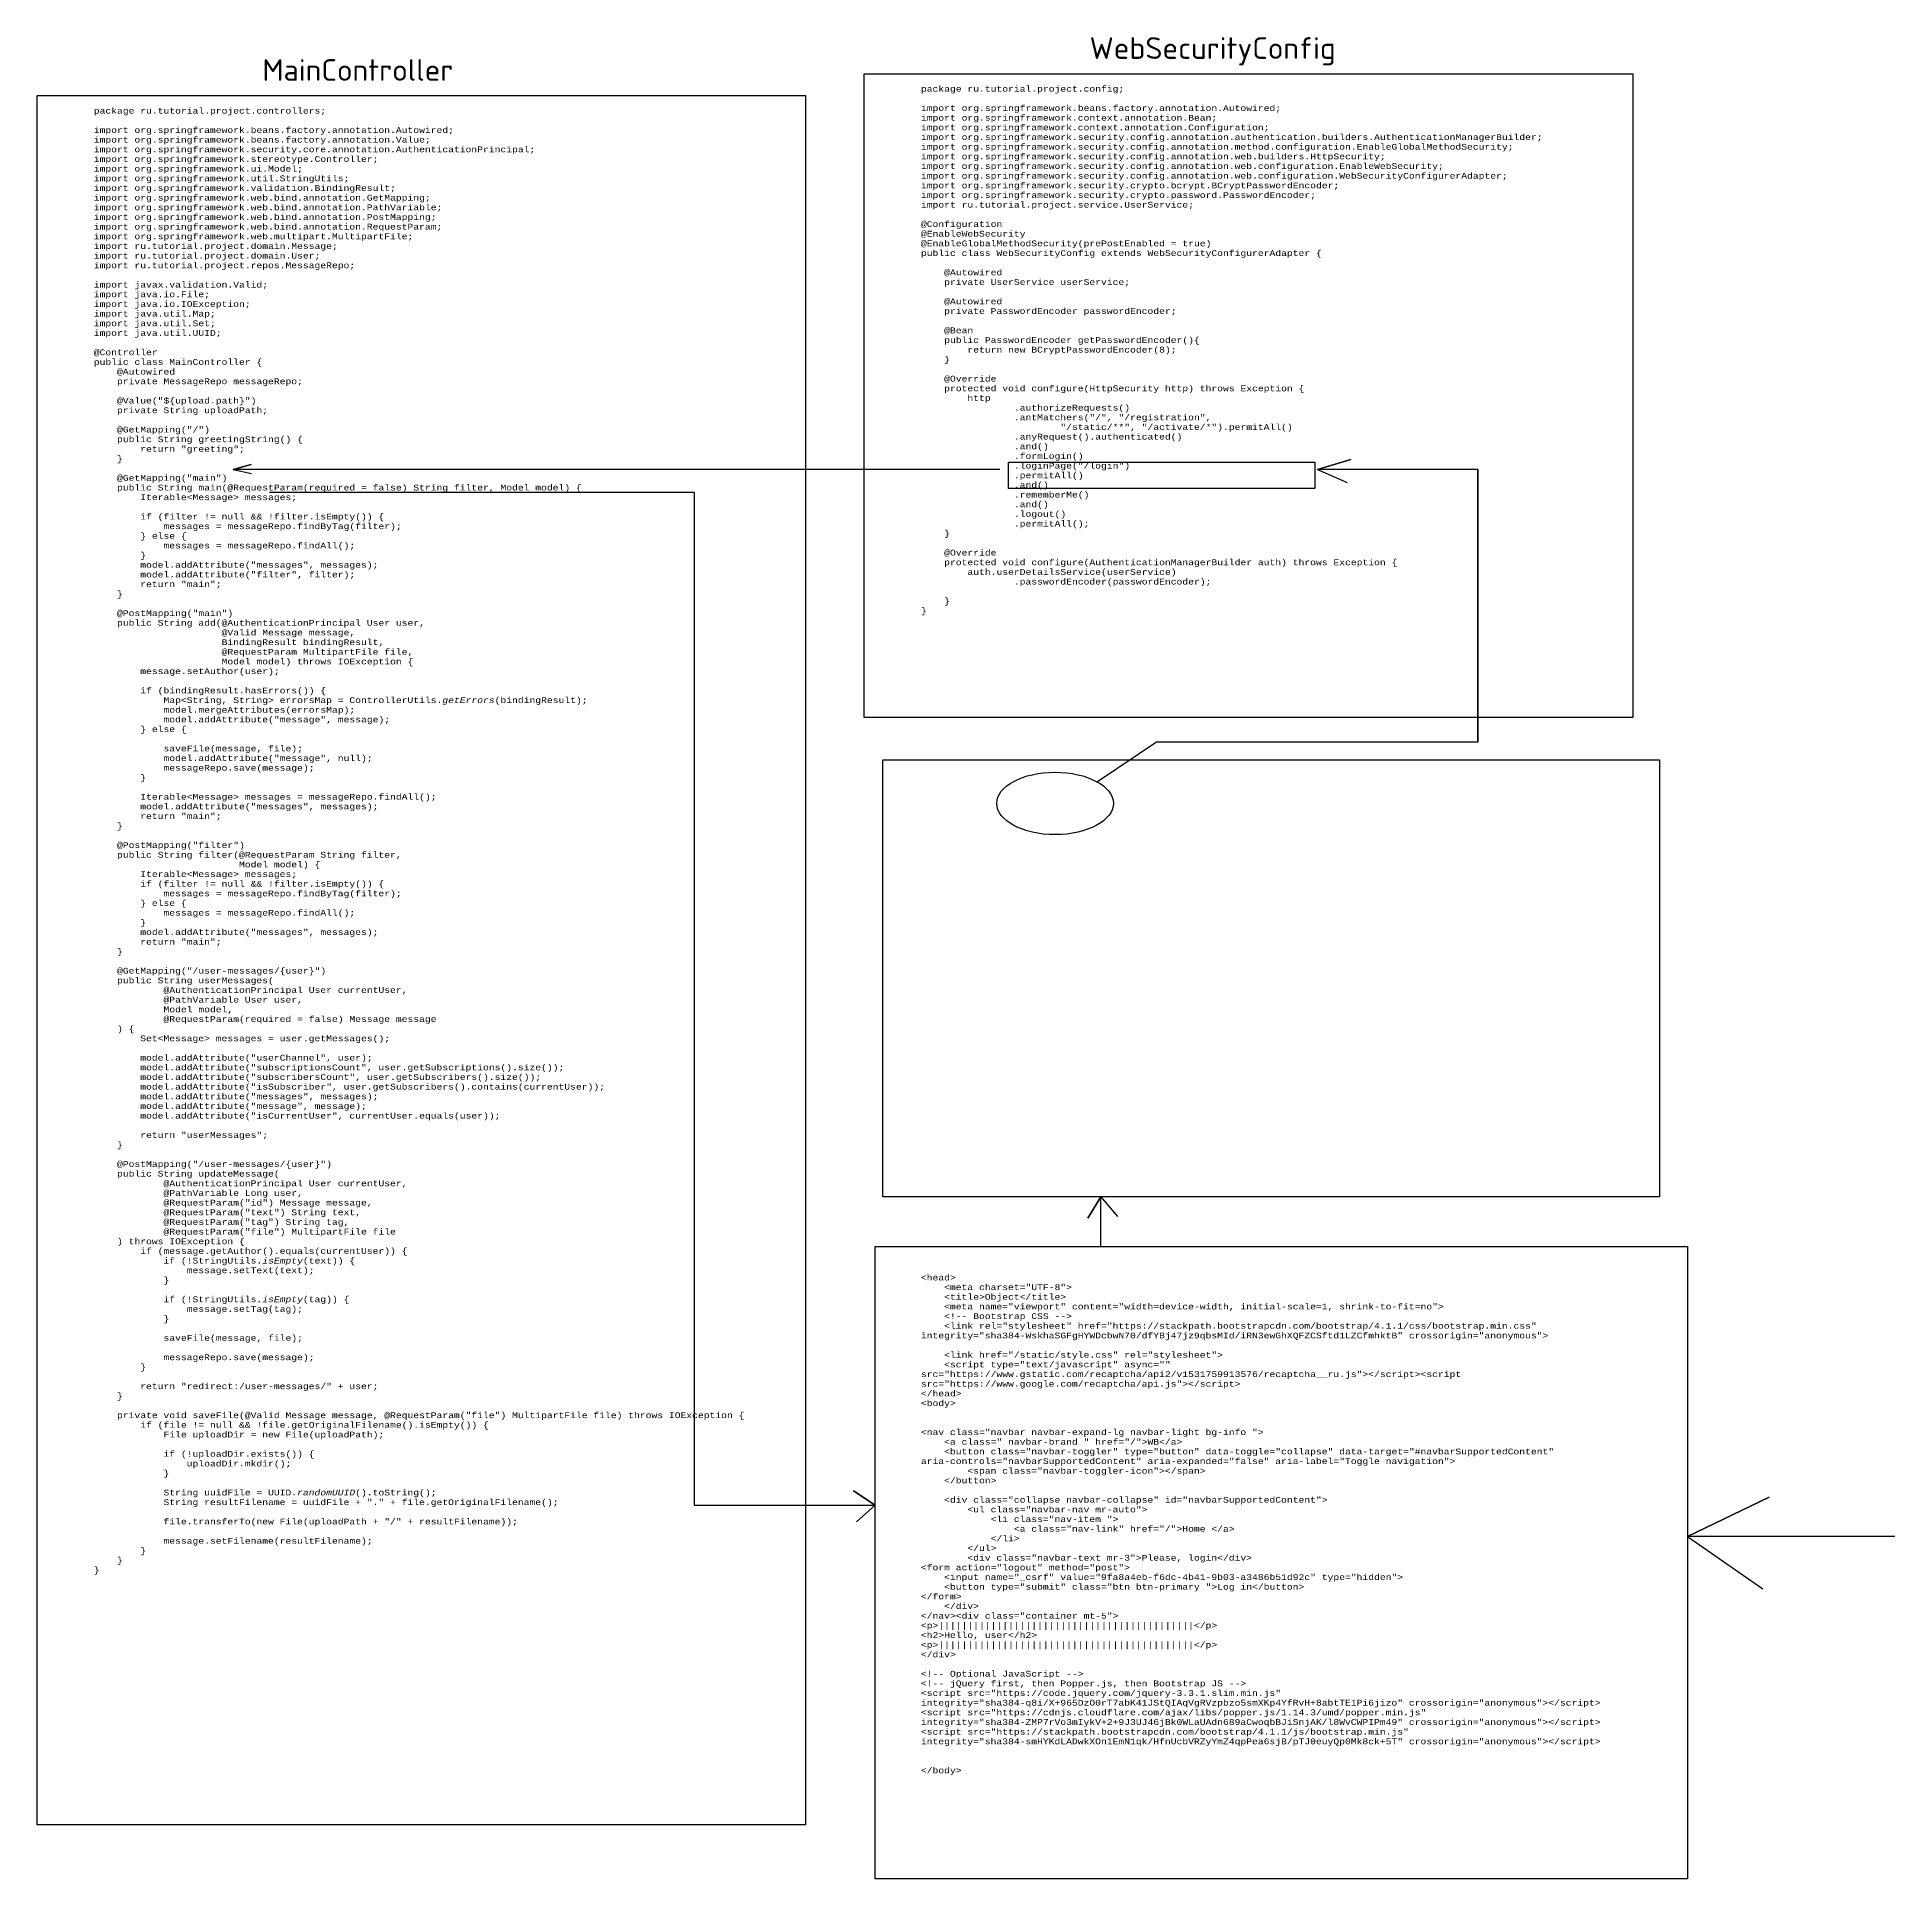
# Model space of a CAD drawing. Header units: millimetres. Extents: x 6045 to 7259, y 3503 to 4098.
# Drawn here: x 6045 to 6645, y 3503 to 4098 of the extents above; entities that cross this region are included whole.
import ezdxf

# ---------------------------------------------------------------- set-up
doc = ezdxf.new("R2010")
doc.units = ezdxf.units.MM
doc.styles.get("Standard").update_dxf_attribs({"font": 'arial.ttf'})
picture_1 = doc.add_image_def('image1.jpg', size_in_pixel=(1920, 1080))

msp = doc.modelspace()

# ---------------------------------------------------------------- texts
at = {"attachment_point": 1}
for s, width, insert, char_height in [('{\\fISOCPEUR|b0|i0|c0|p34;WebSecurityConfig}', 101.5882, (6384.96, 4098.19), 7), ('{\\fISOCPEUR|b0|i0|c0|p34;MainController}', 101.5882, (6117.42, 4091.1), 7), ('{\\fCourier New|b0|i0|c204|p49;\\H0.75x;\\C23;\\c3307724;package \\C9;\\c13023145;ru.tutorial.project.config\\C23;\\c3307724;;^J^Jimport \\C9;\\c13023145;org.springframework.beans.factory.annotation.\\C52;\\c2733499;Autowired\\C23;\\c3307724;;^Jimport \\C9;\\c13023145;org.springframework.context.annotation.\\C52;\\c2733499;Bean\\C23;\\c3307724;;^Jimport \\C9;\\c13023145;org.springframework.context.annotation.\\C52;\\c2733499;Configuration\\C23;\\c3307724;;^Jimport \\C9;\\c13023145;org.springframework.security.config.annotation.authentication.builders.AuthenticationManagerBuilder\\C23;\\c3307724;;^Jimport \\C9;\\c13023145;org.springframework.security.config.annotation.method.configuration.\\C52;\\c2733499;EnableGlobalMethodSecurity\\C23;\\c3307724;;^Jimport \\C9;\\c13023145;org.springframework.security.config.annotation.web.builders.HttpSecurity\\C23;\\c3307724;;^Jimport \\C9;\\c13023145;org.springframework.security.config.annotation.web.configuration.\\C52;\\c2733499;EnableWebSecurity\\C23;\\c3307724;;^Jimport \\C9;\\c13023145;org.springframework.security.config.annotation.web.configuration.WebSecurityConfigurerAdapter\\C23;\\c3307724;;^Jimport \\C9;\\c13023145;org.springframework.security.crypto.bcrypt.BCryptPasswordEncoder\\C23;\\c3307724;;^Jimport \\C9;\\c13023145;org.springframework.security.crypto.password.PasswordEncoder\\C23;\\c3307724;;^Jimport \\C9;\\c13023145;ru.tutorial.project.service.UserService\\C23;\\c3307724;;^J^J\\C52;\\c2733499;@Configuration^J@EnableWebSecurity^J@EnableGlobalMethodSecurity\\C9;\\c13023145;(\\C254;\\c16765136;prePostEnabled \\C9;\\c13023145;= \\C23;\\c3307724;true\\C9;\\c13023145;)^J\\C23;\\c3307724;public class \\C9;\\c13023145;WebSecurityConfig \\C23;\\c3307724;extends \\C9;\\c13023145;WebSecurityConfigurerAdapter \\{^J^J    \\C52;\\c2733499;@Autowired^J    \\C23;\\c3307724;private \\C9;\\c13023145;UserService \\C193;\\c11171480;userService\\C23;\\c3307724;;^J^J    \\C52;\\c2733499;@Autowired^J    \\C23;\\c3307724;private \\C9;\\c13023145;PasswordEncoder \\C193;\\c11171480;passwordEncoder\\C23;\\c3307724;;^J^J    \\C52;\\c2733499;@Bean^J    \\C23;\\c3307724;public \\C9;\\c13023145;PasswordEncoder \\C31;\\c7194367;getPasswordEncoder\\C9;\\c13023145;()\\{^J        \\C23;\\c3307724;return new \\C9;\\c13023145;BCryptPasswordEncoder(\\C153;\\c12293992;8\\C9;\\c13023145;)\\C23;\\c3307724;;^J    \\C9;\\c13023145;\\}^J^J    \\C52;\\c2733499;@Override^J    \\C23;\\c3307724;protected void \\C31;\\c7194367;configure\\C9;\\c13023145;(HttpSecurity http) \\C23;\\c3307724;throws \\C9;\\c13023145;Exception \\{^J        http^J                .authorizeRequests()^J                .antMatchers(\\C75;\\c5867370;"/"\\C23;\\c3307724;, \\C75;\\c5867370;"/registration"\\C23;\\c3307724;,^J                        \\C75;\\c5867370;"/static/**"\\C23;\\c3307724;, \\C75;\\c5867370;"/activate/*"\\C9;\\c13023145;).permitAll()^J                .anyRequest().authenticated()^J                .and()^J                .formLogin()^J                .loginPage(\\C75;\\c5867370;"/login"\\C9;\\c13023145;)^J                .permitAll()^J                .and()^J                .rememberMe()^J                .and()^J                .logout()^J                .permitAll()\\C23;\\c3307724;;^J    \\C9;\\c13023145;\\}^J^J    \\C52;\\c2733499;@Override^J    \\C23;\\c3307724;protected void \\C31;\\c7194367;configure\\C9;\\c13023145;(AuthenticationManagerBuilder auth) \\C23;\\c3307724;throws \\C9;\\c13023145;Exception \\{^J        auth.userDetailsService(\\C193;\\c11171480;userService\\C9;\\c13023145;)^J                .passwordEncoder(\\C193;\\c11171480;passwordEncoder\\C9;\\c13023145;)\\C23;\\c3307724;;^J^J    \\C9;\\c13023145;\\}^J\\}}', 201.7498, (6330.41, 4082.46), 2.5), ('{\\fCourier New|b0|i0|c204|p49;\\H0.75x;\\C23;\\c3307724;package \\C9;\\c13023145;ru.tutorial.project.controllers\\C23;\\c3307724;;^J^Jimport \\C9;\\c13023145;org.springframework.beans.factory.annotation.\\C52;\\c2733499;Autowired\\C23;\\c3307724;;^Jimport \\C9;\\c13023145;org.springframework.beans.factory.annotation.\\C52;\\c2733499;Value\\C23;\\c3307724;;^Jimport \\C9;\\c13023145;org.springframework.security.core.annotation.\\C52;\\c2733499;AuthenticationPrincipal\\C23;\\c3307724;;^Jimport \\C9;\\c13023145;org.springframework.stereotype.\\C52;\\c2733499;Controller\\C23;\\c3307724;;^Jimport \\C9;\\c13023145;org.springframework.ui.Model\\C23;\\c3307724;;^Jimport \\C9;\\c13023145;org.springframework.util.StringUtils\\C23;\\c3307724;;^Jimport \\C9;\\c13023145;org.springframework.validation.BindingResult\\C23;\\c3307724;;^Jimport \\C9;\\c13023145;org.springframework.web.bind.annotation.\\C52;\\c2733499;GetMapping\\C23;\\c3307724;;^Jimport \\C9;\\c13023145;org.springframework.web.bind.annotation.\\C52;\\c2733499;PathVariable\\C23;\\c3307724;;^Jimport \\C9;\\c13023145;org.springframework.web.bind.annotation.\\C52;\\c2733499;PostMapping\\C23;\\c3307724;;^Jimport \\C9;\\c13023145;org.springframework.web.bind.annotation.\\C52;\\c2733499;RequestParam\\C23;\\c3307724;;^Jimport \\C9;\\c13023145;org.springframework.web.multipart.MultipartFile\\C23;\\c3307724;;^Jimport \\C9;\\c13023145;ru.tutorial.project.domain.Message\\C23;\\c3307724;;^Jimport \\C9;\\c13023145;ru.tutorial.project.domain.User\\C23;\\c3307724;;^Jimport \\C9;\\c13023145;ru.tutorial.project.repos.MessageRepo\\C23;\\c3307724;;^J^Jimport \\C9;\\c13023145;javax.validation.\\C52;\\c2733499;Valid\\C23;\\c3307724;;^Jimport \\C9;\\c13023145;java.io.File\\C23;\\c3307724;;^Jimport \\C9;\\c13023145;java.io.IOException\\C23;\\c3307724;;^Jimport \\C9;\\c13023145;java.util.Map\\C23;\\c3307724;;^Jimport \\C9;\\c13023145;java.util.Set\\C23;\\c3307724;;^Jimport \\C9;\\c13023145;java.util.UUID\\C23;\\c3307724;;^J^J\\C52;\\c2733499;@Controller^J\\C23;\\c3307724;public class \\C9;\\c13023145;MainController \\{^J    \\C52;\\c2733499;@Autowired^J    \\C23;\\c3307724;private \\C9;\\c13023145;MessageRepo \\C193;\\c11171480;messageRepo\\C23;\\c3307724;;^J^J    \\C52;\\c2733499;@Value\\C9;\\c13023145;(\\C75;\\c5867370;"$\\{upload.path\\}"\\C9;\\c13023145;)^J    \\C23;\\c3307724;private \\C9;\\c13023145;String \\C193;\\c11171480;uploadPath\\C23;\\c3307724;;^J^J    \\C52;\\c2733499;@GetMapping\\C9;\\c13023145;(\\C75;\\c5867370;"/"\\C9;\\c13023145;)^J    \\C23;\\c3307724;public \\C9;\\c13023145;String \\C31;\\c7194367;greetingString\\C9;\\c13023145;() \\{^J        \\C23;\\c3307724;return \\C75;\\c5867370;"greeting"\\C23;\\c3307724;;^J    \\C9;\\c13023145;\\}^J^J    \\C52;\\c2733499;@GetMapping\\C9;\\c13023145;(\\C75;\\c5867370;"main"\\C9;\\c13023145;)^J    \\C23;\\c3307724;public \\C9;\\c13023145;String \\C31;\\c7194367;main\\C9;\\c13023145;(\\C52;\\c2733499;@RequestParam\\C9;\\c13023145;(\\C254;\\c16765136;required \\C9;\\c13023145;= \\C23;\\c3307724;false\\C9;\\c13023145;) String filter\\C23;\\c3307724;, \\C9;\\c13023145;Model model) \\{^J        Iterable<Message> messages\\C23;\\c3307724;;^J^J        if \\C9;\\c13023145;(filter != \\C23;\\c3307724;null \\C9;\\c13023145;&& !filter.isEmpty()) \\{^J            messages = \\C193;\\c11171480;messageRepo\\C9;\\c13023145;.findByTag(filter)\\C23;\\c3307724;;^J        \\C9;\\c13023145;\\} \\C23;\\c3307724;else \\C9;\\c13023145;\\{^J            messages = \\C193;\\c11171480;messageRepo\\C9;\\c13023145;.findAll()\\C23;\\c3307724;;^J        \\C9;\\c13023145;\\}^J        model.addAttribute(\\C75;\\c5867370;"messages"\\C23;\\c3307724;, \\C9;\\c13023145;messages)\\C23;\\c3307724;;^J        \\C9;\\c13023145;model.addAttribute(\\C75;\\c5867370;"filter"\\C23;\\c3307724;, \\C9;\\c13023145;filter)\\C23;\\c3307724;;^J        return \\C75;\\c5867370;"main"\\C23;\\c3307724;;^J    \\C9;\\c13023145;\\}^J^J    \\C52;\\c2733499;@PostMapping\\C9;\\c13023145;(\\C75;\\c5867370;"main"\\C9;\\c13023145;)^J    \\C23;\\c3307724;public \\C9;\\c13023145;String \\C31;\\c7194367;add\\C9;\\c13023145;(\\C52;\\c2733499;@AuthenticationPrincipal \\C9;\\c13023145;User user\\C23;\\c3307724;,^J                      \\C52;\\c2733499;@Valid \\C9;\\c13023145;Message message\\C23;\\c3307724;,^J                      \\C9;\\c13023145;BindingResult bindingResult\\C23;\\c3307724;,^J                      \\C52;\\c2733499;@RequestParam \\C9;\\c13023145;MultipartFile file\\C23;\\c3307724;,^J                      \\C9;\\c13023145;Model model) \\C23;\\c3307724;throws \\C9;\\c13023145;IOException \\{^J        message.setAuthor(user)\\C23;\\c3307724;;^J^J        if \\C9;\\c13023145;(bindingResult.hasErrors()) \\{^J            Map<String\\C23;\\c3307724;, \\C9;\\c13023145;String> errorsMap = ControllerUtils.\\fCourier New|b0|i1|c204|p49;getErrors\\fCourier New|b0|i0|c204|p49;(bindingResult)\\C23;\\c3307724;;^J            \\C9;\\c13023145;model.mergeAttributes(errorsMap)\\C23;\\c3307724;;^J            \\C9;\\c13023145;model.addAttribute(\\C75;\\c5867370;"message"\\C23;\\c3307724;, \\C9;\\c13023145;message)\\C23;\\c3307724;;^J        \\C9;\\c13023145;\\} \\C23;\\c3307724;else \\C9;\\c13023145;\\{^J^J            saveFile(message\\C23;\\c3307724;, \\C9;\\c13023145;file)\\C23;\\c3307724;;^J            \\C9;\\c13023145;model.addAttribute(\\C75;\\c5867370;"message"\\C23;\\c3307724;, null\\C9;\\c13023145;)\\C23;\\c3307724;;^J            \\C193;\\c11171480;messageRepo\\C9;\\c13023145;.save(message)\\C23;\\c3307724;;^J        \\C9;\\c13023145;\\}^J^J        Iterable<Message> messages = \\C193;\\c11171480;messageRepo\\C9;\\c13023145;.findAll()\\C23;\\c3307724;;^J        \\C9;\\c13023145;model.addAttribute(\\C75;\\c5867370;"messages"\\C23;\\c3307724;, \\C9;\\c13023145;messages)\\C23;\\c3307724;;^J        return \\C75;\\c5867370;"main"\\C23;\\c3307724;;^J    \\C9;\\c13023145;\\}^J^J    \\C52;\\c2733499;@PostMapping\\C9;\\c13023145;(\\C75;\\c5867370;"filter"\\C9;\\c13023145;)^J    \\C23;\\c3307724;public \\C9;\\c13023145;String \\C31;\\c7194367;filter\\C9;\\c13023145;(\\C52;\\c2733499;@RequestParam \\C9;\\c13023145;String filter\\C23;\\c3307724;,^J                         \\C9;\\c13023145;Model model) \\{^J        Iterable<Message> messages\\C23;\\c3307724;;^J        if \\C9;\\c13023145;(filter != \\C23;\\c3307724;null \\C9;\\c13023145;&& !filter.isEmpty()) \\{^J            messages = \\C193;\\c11171480;messageRepo\\C9;\\c13023145;.findByTag(filter)\\C23;\\c3307724;;^J        \\C9;\\c13023145;\\} \\C23;\\c3307724;else \\C9;\\c13023145;\\{^J            messages = \\C193;\\c11171480;messageRepo\\C9;\\c13023145;.findAll()\\C23;\\c3307724;;^J        \\C9;\\c13023145;\\}^J        model.addAttribute(\\C75;\\c5867370;"messages"\\C23;\\c3307724;, \\C9;\\c13023145;messages)\\C23;\\c3307724;;^J        return \\C75;\\c5867370;"main"\\C23;\\c3307724;;^J    \\C9;\\c13023145;\\}^J^J    \\C52;\\c2733499;@GetMapping\\C9;\\c13023145;(\\C75;\\c5867370;"/user-messages/\\{user\\}"\\C9;\\c13023145;)^J    \\C23;\\c3307724;public \\C9;\\c13023145;String \\C31;\\c7194367;userMessages\\C9;\\c13023145;(^J            \\C52;\\c2733499;@AuthenticationPrincipal \\C9;\\c13023145;User currentUser\\C23;\\c3307724;,^J            \\C52;\\c2733499;@PathVariable \\C9;\\c13023145;User user\\C23;\\c3307724;,^J            \\C9;\\c13023145;Model model\\C23;\\c3307724;,^J            \\C52;\\c2733499;@RequestParam\\C9;\\c13023145;(\\C254;\\c16765136;required \\C9;\\c13023145;= \\C23;\\c3307724;false\\C9;\\c13023145;) Message message^J    ) \\{^J        Set<Message> messages = user.getMessages()\\C23;\\c3307724;;^J^J        \\C9;\\c13023145;model.addAttribute(\\C75;\\c5867370;"userChannel"\\C23;\\c3307724;, \\C9;\\c13023145;user)\\C23;\\c3307724;;^J        \\C9;\\c13023145;model.addAttribute(\\C75;\\c5867370;"subscriptionsCount"\\C23;\\c3307724;, \\C9;\\c13023145;user.getSubscriptions().size())\\C23;\\c3307724;;^J        \\C9;\\c13023145;model.addAttribute(\\C75;\\c5867370;"subscribersCount"\\C23;\\c3307724;, \\C9;\\c13023145;user.getSubscribers().size())\\C23;\\c3307724;;^J        \\C9;\\c13023145;model.addAttribute(\\C75;\\c5867370;"isSubscriber"\\C23;\\c3307724;, \\C9;\\c13023145;user.getSubscribers().contains(currentUser))\\C23;\\c3307724;;^J        \\C9;\\c13023145;model.addAttribute(\\C75;\\c5867370;"messages"\\C23;\\c3307724;, \\C9;\\c13023145;messages)\\C23;\\c3307724;;^J        \\C9;\\c13023145;model.addAttribute(\\C75;\\c5867370;"message"\\C23;\\c3307724;, \\C9;\\c13023145;message)\\C23;\\c3307724;;^J        \\C9;\\c13023145;model.addAttribute(\\C75;\\c5867370;"isCurrentUser"\\C23;\\c3307724;, \\C9;\\c13023145;currentUser.equals(user))\\C23;\\c3307724;;^J^J        return \\C75;\\c5867370;"userMessages"\\C23;\\c3307724;;^J    \\C9;\\c13023145;\\}^J^J    \\C52;\\c2733499;@PostMapping\\C9;\\c13023145;(\\C75;\\c5867370;"/user-messages/\\{user\\}"\\C9;\\c13023145;)^J    \\C23;\\c3307724;public \\C9;\\c13023145;String \\C31;\\c7194367;updateMessage\\C9;\\c13023145;(^J            \\C52;\\c2733499;@AuthenticationPrincipal \\C9;\\c13023145;User currentUser\\C23;\\c3307724;,^J            \\C52;\\c2733499;@PathVariable \\C9;\\c13023145;Long user\\C23;\\c3307724;,^J            \\C52;\\c2733499;@RequestParam\\C9;\\c13023145;(\\C75;\\c5867370;"id"\\C9;\\c13023145;) Message message\\C23;\\c3307724;,^J            \\C52;\\c2733499;@RequestParam\\C9;\\c13023145;(\\C75;\\c5867370;"text"\\C9;\\c13023145;) String text\\C23;\\c3307724;,^J            \\C52;\\c2733499;@RequestParam\\C9;\\c13023145;(\\C75;\\c5867370;"tag"\\C9;\\c13023145;) String tag\\C23;\\c3307724;,^J            \\C52;\\c2733499;@RequestParam\\C9;\\c13023145;(\\C75;\\c5867370;"file"\\C9;\\c13023145;) MultipartFile file^J    ) \\C23;\\c3307724;throws \\C9;\\c13023145;IOException \\{^J        \\C23;\\c3307724;if \\C9;\\c13023145;(message.getAuthor().equals(currentUser)) \\{^J            \\C23;\\c3307724;if \\C9;\\c13023145;(!StringUtils.\\fCourier New|b0|i1|c204|p49;isEmpty\\fCourier New|b0|i0|c204|p49;(text)) \\{^J                message.setText(text)\\C23;\\c3307724;;^J            \\C9;\\c13023145;\\}^J^J            \\C23;\\c3307724;if \\C9;\\c13023145;(!StringUtils.\\fCourier New|b0|i1|c204|p49;isEmpty\\fCourier New|b0|i0|c204|p49;(tag)) \\{^J                message.setTag(tag)\\C23;\\c3307724;;^J            \\C9;\\c13023145;\\}^J^J            saveFile(message\\C23;\\c3307724;, \\C9;\\c13023145;file)\\C23;\\c3307724;;^J^J            \\C193;\\c11171480;messageRepo\\C9;\\c13023145;.save(message)\\C23;\\c3307724;;^J        \\C9;\\c13023145;\\}^J^J        \\C23;\\c3307724;return \\C75;\\c5867370;"redirect:/user-messages/" \\C9;\\c13023145;+ user\\C23;\\c3307724;;^J    \\C9;\\c13023145;\\}^J^J    \\C23;\\c3307724;private void \\C31;\\c7194367;saveFile\\C9;\\c13023145;(\\C52;\\c2733499;@Valid \\C9;\\c13023145;Message message\\C23;\\c3307724;, \\C52;\\c2733499;@RequestParam\\C9;\\c13023145;(\\C75;\\c5867370;"file"\\C9;\\c13023145;) MultipartFile file) \\C23;\\c3307724;throws \\C9;\\c13023145;IOException \\{^J        \\C23;\\c3307724;if \\C9;\\c13023145;(file != \\C23;\\c3307724;null \\C9;\\c13023145;&& !file.getOriginalFilename().isEmpty()) \\{^J            File uploadDir = \\C23;\\c3307724;new \\C9;\\c13023145;File(\\C193;\\c11171480;uploadPath\\C9;\\c13023145;)\\C23;\\c3307724;;^J^J            if \\C9;\\c13023145;(!uploadDir.exists()) \\{^J                uploadDir.mkdir()\\C23;\\c3307724;;^J            \\C9;\\c13023145;\\}^J^J            String uuidFile = UUID.\\fCourier New|b0|i1|c204|p49;randomUUID\\fCourier New|b0|i0|c204|p49;().toString()\\C23;\\c3307724;;^J            \\C9;\\c13023145;String resultFilename = uuidFile + \\C75;\\c5867370;"." \\C9;\\c13023145;+ file.getOriginalFilename()\\C23;\\c3307724;;^J^J            \\C9;\\c13023145;file.transferTo(\\C23;\\c3307724;new \\C9;\\c13023145;File(\\C193;\\c11171480;uploadPath \\C9;\\c13023145;+ \\C75;\\c5867370;"/" \\C9;\\c13023145;+ resultFilename))\\C23;\\c3307724;;^J^J            \\C9;\\c13023145;message.setFilename(resultFilename)\\C23;\\c3307724;;^J        \\C9;\\c13023145;\\}^J    \\}^J\\}}', 201.7498, (6062.87, 4075.37), 2.5), ('{\\fCourier New|b0|i0|c204|p49;\\H0.75x;\\C23;\\c3307724;<head>^J    <meta charset="UTF-8">^J    <title>Object</title>^J    <meta name="viewport" content="width=device-width, initial-scale=1, shrink-to-fit=no">^J    <!-- Bootstrap CSS -->^J    <link rel="stylesheet" href="https://stackpath.bootstrapcdn.com/bootstrap/4.1.1/css/bootstrap.min.css" integrity="sha384-WskhaSGFgHYWDcbwN70/dfYBj47jz9qbsMId/iRN3ewGhXQFZCSftd1LZCfmhktB" crossorigin="anonymous">^J^J    <link href="/static/style.css" rel="stylesheet">^J    <script type="text/javascript" async="" src="https://www.gstatic.com/recaptcha/api2/v1531759913576/recaptcha__ru.js"></script><script src="https://www.google.com/recaptcha/api.js"></script>^J</head>^J<body>^J^J^J<nav class="navbar navbar-expand-lg navbar-light bg-info ">^J    <a class=" navbar-brand " href="/">WB</a>^J    <button class="navbar-toggler" type="button" data-toggle="collapse" data-target="#navbarSupportedContent" aria-controls="navbarSupportedContent" aria-expanded="false" aria-label="Toggle navigation">^J        <span class="navbar-toggler-icon"></span>^J    </button>^J^J    <div class="collapse navbar-collapse" id="navbarSupportedContent">^J        <ul class="navbar-nav mr-auto">^J            <li class="nav-item ">^J                <a class="nav-link" href="/">Home </a>^J            </li>^J        </ul>^J        <div class="navbar-text mr-3">Please, login</div>^J<form action="logout" method="post">^J    <input name="_csrf" value="9fa8a4eb-f6dc-4b41-9b03-a3486b51d92c" type="hidden">^J    <button type="submit" class="btn btn-primary ">Log in</button>^J</form>^J    </div>^J</nav><div class="container mt-5">^J<p>||||||||||||||||||||||||||||||||||||||||||||</p>^J<h2>Hello, user</h2>^J<p>||||||||||||||||||||||||||||||||||||||||||||</p>^J</div>^J^J<!-- Optional JavaScript -->^J<!-- jQuery first, then Popper.js, then Bootstrap JS -->^J<script src="https://code.jquery.com/jquery-3.3.1.slim.min.js" integrity="sha384-q8i/X+965DzO0rT7abK41JStQIAqVgRVzpbzo5smXKp4YfRvH+8abtTE1Pi6jizo" crossorigin="anonymous"></script>^J<script src="https://cdnjs.cloudflare.com/ajax/libs/popper.js/1.14.3/umd/popper.min.js" integrity="sha384-ZMP7rVo3mIykV+2+9J3UJ46jBk0WLaUAdn689aCwoqbBJiSnjAK/l8WvCWPIPm49" crossorigin="anonymous"></script>^J<script src="https://stackpath.bootstrapcdn.com/bootstrap/4.1.1/js/bootstrap.min.js" integrity="sha384-smHYKdLADwkXOn1EmN1qk/HfnUcbVRZyYmZ4qpPea6sjB/pTJ0euyQp0Mk8ck+5T" crossorigin="anonymous"></script>^J^J^J</body>}', 231.4471, (6330.4, 3697.95), 2.5)]:
    msp.add_mtext_dynamic_manual_height_columns(s, width=width, gutter_width=12.5, heights=[0], dxfattribs=dict(at, insert=insert, char_height=char_height))

# ---------------------------------------------------------------- linework, layer by layer
at = {"color": 30, "lineweight": 30}
for points in [[(6312.1, 4086.41), (6560.64, 4086.41), (6560.64, 3878.14), (6312.1, 3878.14), (6312.1, 4086.41)], [(6044.56, 4079.32), (6293.1, 4079.32), (6293.1, 3519.97), (6044.56, 3519.97), (6044.56, 4079.32)]]:
    msp.add_lwpolyline(points, dxfattribs=at)
at = {"color": 1, "lineweight": 30}
for points in [[(6355.92, 3958.34), (6355.92, 3958.34), (6107.92, 3958.34), (6113.75, 3960), (6107.92, 3958.34), (6113.84, 3957.03)], [(6510.58, 3958.34), (6510.58, 3870.14), (6510.58, 3958.34), (6458.7, 3958.34), (6469.45, 3961.59), (6458.7, 3958.34), (6468.27, 3954.22)], [(6119.76, 3951), (6257.04, 3951), (6257.04, 3683.06), (6257.04, 3683.06), (6257.04, 3623.38)], [(6510.58, 3870.14), (6406.65, 3870.14), (6387.49, 3857.31)], [(6388.62, 3707.03), (6388.62, 3723.09), (6384.38, 3716.22), (6388.62, 3723.09), (6393.99, 3716.71)], [(6257.04, 3623.38), (6315.62, 3623.38), (6308.63, 3628), (6315.62, 3623.38), (6309.6, 3617.97)], [(6645.42, 3613.2), (6578.3, 3613.2), (6604.75, 3626), (6578.3, 3613.2), (6602.72, 3596.36)]]:
    msp.add_lwpolyline(points, dxfattribs=at)
msp.add_lwpolyline([(6358.77, 3960.79), (6457.83, 3960.79), (6457.83, 3952.21), (6358.77, 3952.21)], close=True, dxfattribs=at)
at = {"color": 4, "lineweight": 30}
msp.add_lwpolyline([(6315.62, 3707.03), (6578.3, 3707.03), (6578.3, 3502.51), (6315.62, 3502.51)], close=True, dxfattribs=at)
at = {"color": 1, "lineweight": 30}
msp.add_ellipse((6373.79, 3850.36), major_axis=(-18.86, 0), ratio=0.535359, dxfattribs=at)

msp.set_redraw_order([(e.dxf.handle, doc.entitydb.next_handle()) for e in msp.query("TEXT MTEXT ATTDEF DIMENSION ARC_DIMENSION")])  # texts and dimensions are drawn at this point

# ---------------------------------------------------------------- pictures from other files: only their frames are drawn
image = msp.add_image(picture_1, insert=(6318.06, 3723.09), size_in_units=(251.27, 141.34))
image.dxf.flags = 7

doc.saveas('drawing.dxf')
